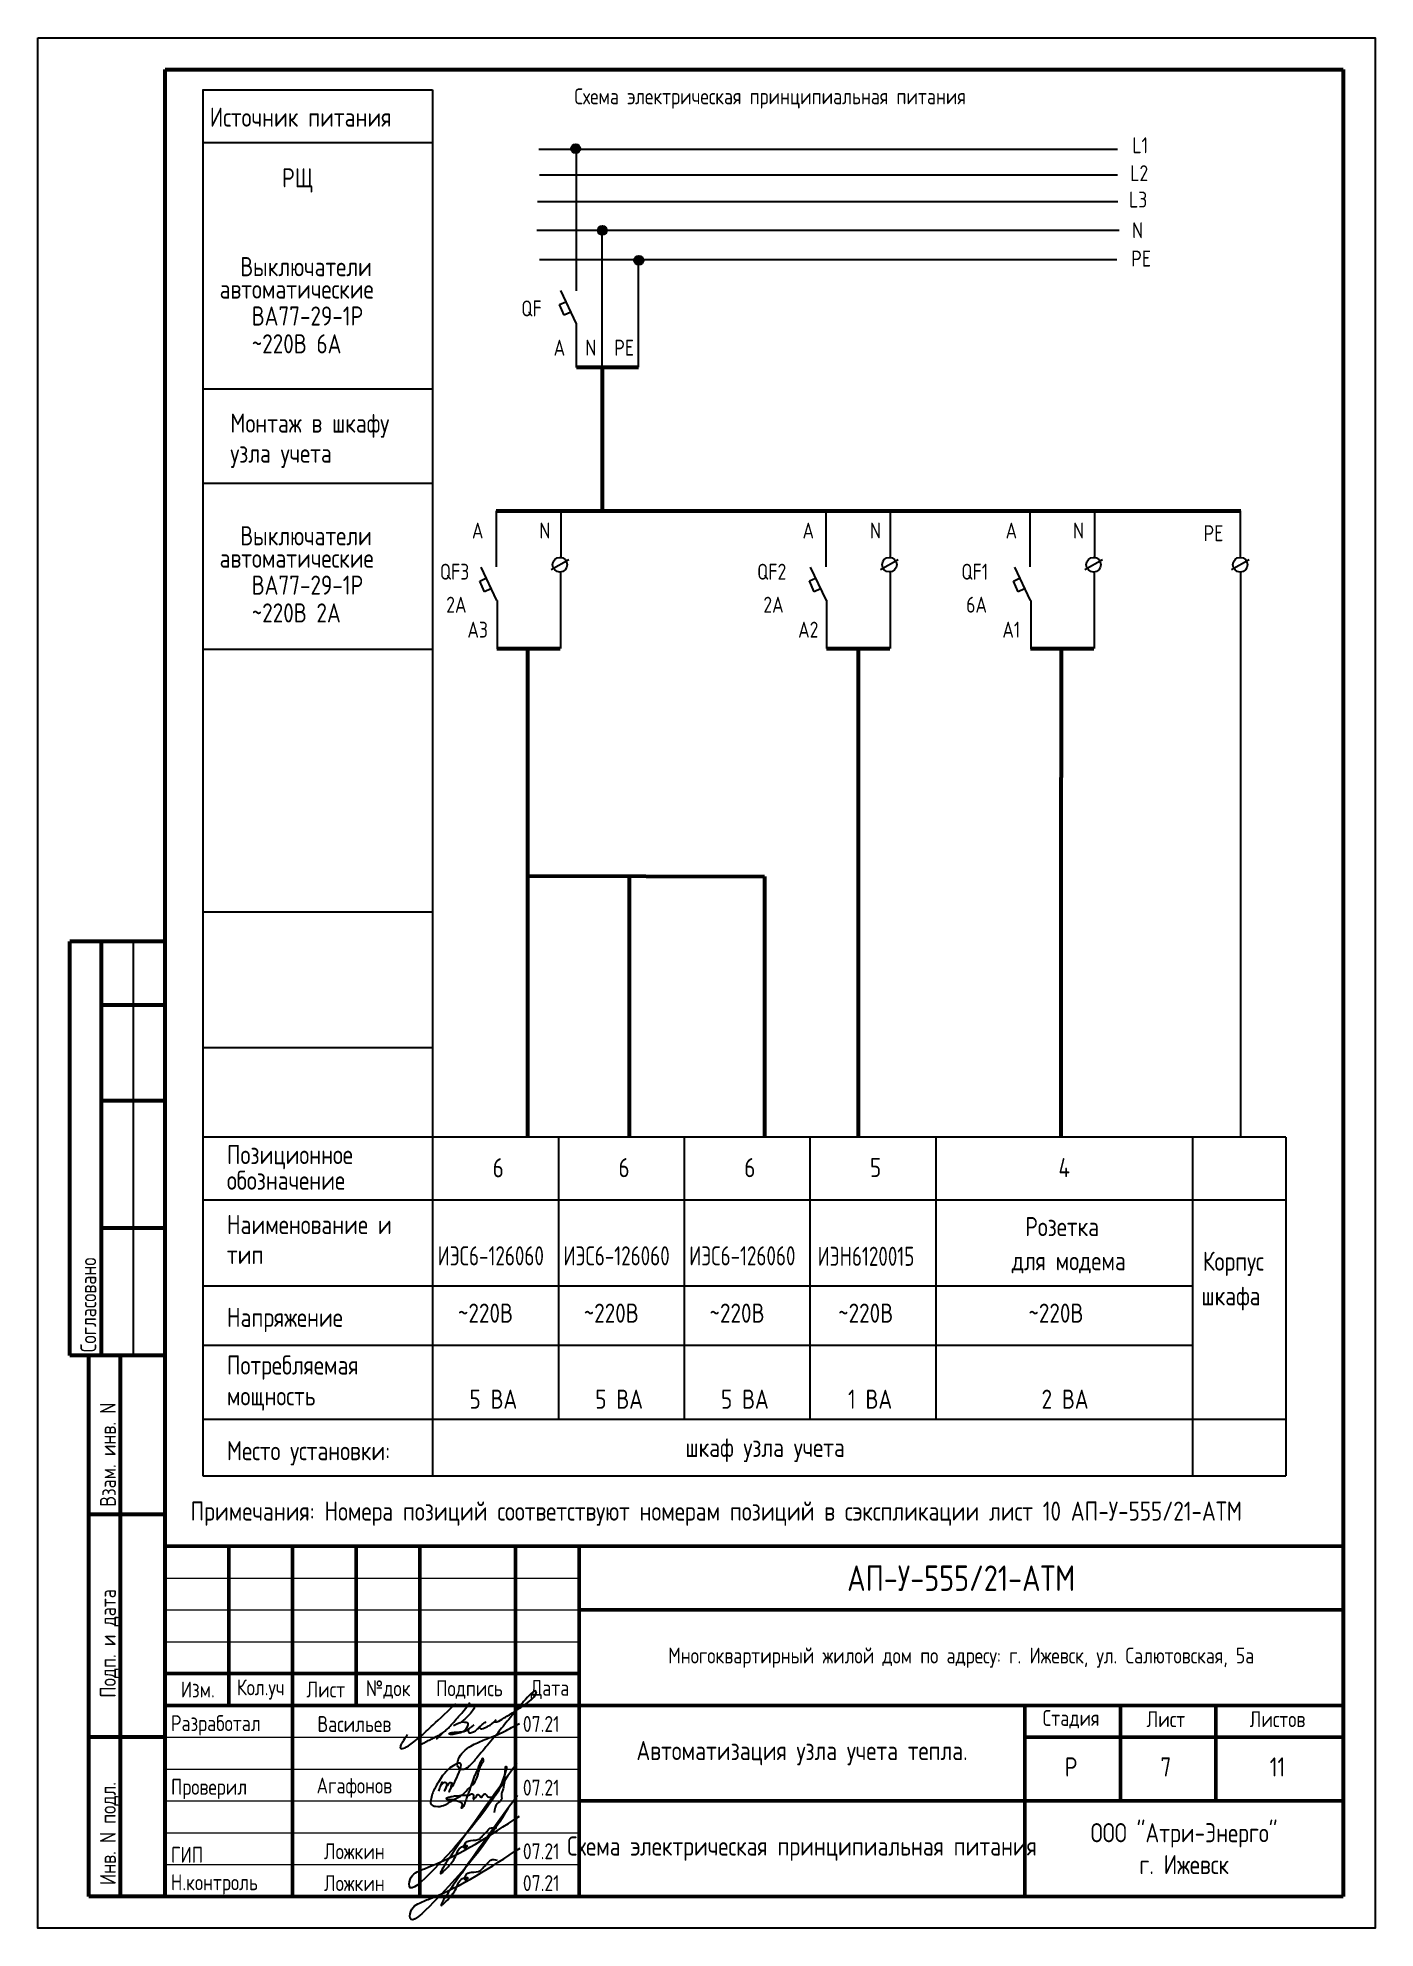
# Model space of a CAD drawing. Header units: millimetres. Extents: x -24312 to 142424, y -11214 to -5274.
# Drawn here: x 114629 to 118829, y -11214 to -5274 of the extents above; entities that cross this region are included whole.
import ezdxf
from ezdxf.enums import TextEntityAlignment as Align

# ---------------------------------------------------------------- set-up
doc = ezdxf.new("R2010")
doc.units = ezdxf.units.MM
doc.linetypes.add('K5LT_BASIC', pattern=[0])
doc.layers.get('0').update_dxf_attribs({"color": 250})
doc.layers.add('0_Ном._пера__1', color=7, linetype='Continuous', lineweight=5)
doc.layers.add('0_Ном._пера__4', color=7, linetype='Continuous', lineweight=50)
doc.layers.add('ВО', color=7, linetype='Continuous')
doc.styles.add('ГОСТ 2.304', font='')
doc.styles.get('ГОСТ 2.304').set_extended_font_data('GOST 2.304 type A')

msp = doc.modelspace()

# ---------------------------------------------------------------- texts
at = {"style": 'ГОСТ 2.304'}
msp.add_text('Схема электрическая принципиальная питания', height=50, dxfattribs=at).set_placement((116313.917, -5482.569))
at = {"color": 7, "style": 'ГОСТ 2.304'}
for s, p in [('Источник питания', (115168.733, -5553.02)), ('РЩ', (115395.722, -5743.631)), ('Выключатели ', (115264.316, -6022.755)), ('автоматические', (115199.693, -6093.212)), ('ВА77-29-1Р', (115300.426, -6177.79)), ('~220В 6А', (115300.426, -6265.224)), ('Монтаж в шкафу', (115233.355, -6514.242)), ('узла учета', (115233.355, -6608.837)), ('Выключатели ', (115264.316, -6868.389)), ('автоматические', (115199.693, -6938.847)), ('ВА77-29-1Р', (115300.426, -7023.425)), ('~220В 2А', (115300.426, -7110.859)), ('Позиционное ', (115222.591, -8812.82)), ('обозначение ', (115222.591, -8893.383)), ('Наименование и', (115222.591, -9032.644)), ('Розетка', (117729.493, -9039.178)), ('тип', (115222.591, -9126.738)), ('Корпус', (118287.51, -9147.797)), ('для модема', (117687.475, -9146.448)), ('шкафа', (118282.832, -9256.566)), ('Напряжение', (115222.591, -9324.242)), ('~220В', (115948.053, -9311.031)), ('~220В', (116343.053, -9311.031)), ('~220В', (116738.053, -9311.031)), ('~220В', (117142.043, -9311.031)), ('~220В', (117739.585, -9311.031)), ('Потребляемая ', (115222.591, -9474.077)), ('мощность ', (115222.591, -9571.025)), ('5 ВА', (115984.45, -9581.377)), ('5 ВА', (116379.45, -9581.377)), ('5 ВА', (116774.45, -9581.377)), ('1 ВА', (117173.041, -9581.377)), ('2 ВА', (117781.008, -9581.377)), ('шкаф узла учета', (116662.303, -9732.862)), ('Место установки:  ', (115222.591, -9743.293))]:
    msp.add_text(s, height=60, dxfattribs=at).set_placement(p)
for s, p in [('L1', (118090.728, -5611.403)), ('L2', (118087.707, -5699.015)), ('L3', (118084.321, -5782.052)), ('N', (118082.611, -5878.58)), ('РЕ', (118093.707, -5967.32)), ('QF', (116179.049, -6124.032)), ('А', (116266.754, -6247.365)), ('N', (116365.399, -6247.365)), ('РЕ', (116470.155, -6247.365))]:
    msp.add_text(s, height=50, dxfattribs=at).set_placement(p, align=Align.MIDDLE_CENTER)
at = {"style": 'ГОСТ 2.304'}
for s, p in [('А', (116010.101, -6821.956)), ('N', (116221.064, -6821.956)), ('А', (117048.358, -6821.956)), ('N', (117259.321, -6821.956)), ('А', (117686.109, -6821.956)), ('N', (117897.071, -6821.956)), ('РЕ', (118321.021, -6830.351)), ('QF3', (115937.483, -6951.312)), ('QF2', (116933.482, -6951.312)), ('QF1', (117571.233, -6951.312)), ('2А', (115943.18, -7054.977)), ('2А', (116939.179, -7054.977)), ('6А', (117576.93, -7054.977)), ('А3', (116010.101, -7133.422)), ('А2', (117048.358, -7133.422)), ('А1', (117686.109, -7133.422))]:
    msp.add_text(s, height=50, dxfattribs=at).set_placement(p, align=Align.MIDDLE_CENTER)
at = {"color": 0, "linetype": 'ByBlock', "lineweight": -2, "style": 'ГОСТ 2.304'}
for s, p in [('6', (116057.25, -8854.357)), ('6', (116452.25, -8853.849)), ('6', (116847.25, -8853.849)), ('5', (117242.25, -8853.341)), ('4', (117833.981, -8853.849))]:
    msp.add_text(s, height=60, dxfattribs=at).set_placement(p)
at = {"color": 7, "style": 'ГОСТ 2.304', "width": 0.9}
for s, p in [('ИЭС6-126060', (115884.421, -9130.902)), ('ИЭС6-126060', (116279.421, -9130.902)), ('ИЭС6-126060', (116674.421, -9130.902)), ('ИЭН6120015', (117077.627, -9132.419))]:
    msp.add_text(s, height=60, dxfattribs=at).set_placement(p)
at = {"style": 'ГОСТ 2.304'}
for s, height, p in [('АП-У-555/21-АТМ', 80, (117528.729, -10113.681)), ('Изм.', 50, (115131.158, -10463.627)), ('Кол.уч', 50, (115328.729, -10463.681)), ('Лист', 50, (115532.989, -10463.627)), ('№док', 50, (115728.998, -10463.627)), ('Подпись', 50, (115984.264, -10463.627)), ('Дата', 50, (116237.252, -10463.627)), ('Стадия', 50, (117873.699, -10556.954)), ('Лист', 50, (118171.267, -10556.954)), ('Листов', 50, (118521.973, -10556.954)), ('Р', 60, (117873.699, -10706.954)), ('7', 60, (118171.267, -10706.954)), ('11', 60, (118521.973, -10706.954))]:
    msp.add_text(s, height=height, dxfattribs=at).set_placement(p, align=Align.MIDDLE)
at = {"color": 7, "insert": (115108.243, -9873.043), "char_height": 60, "width": 3586.63475, "attachment_point": 1, "style": 'ГОСТ 2.304'}
msp.add_mtext('Примечания: Номера позиций соответствуют номерам позиций в сэкспликации лист 10 АП-У-555/21-АТМ', dxfattribs=at)
at = {"insert": (117528.729, -10363.681), "char_height": 50, "width": 2400, "attachment_point": 5, "line_spacing_factor": 0.9, "style": 'ГОСТ 2.304'}
msp.add_mtext('\\pxqc;{\\C0;Многоквартирный жилой дом по адресу: г. Ижевск, ул. Салютовская, 5а}', dxfattribs=at)
at = {"char_height": 50, "style": 'ГОСТ 2.304'}
for s, insert, attachment_point in [('\\A1;Разработал', (115046.84, -10608.042), 7), ('\\A1;Васильев', (115622.755, -10572.006), 5), ('\\A1;07.21', (116152.017, -10597.006), 7), ('\\A1;Проверил', (115046.84, -10808.042), 7), ('\\A1;Агафонов', (115622.755, -10772.006), 5), ('\\A1;07.21', (116152.017, -10797.006), 7), ('\\A1;ГИП', (115046.84, -11008.042), 7), ('\\A1;Ложкин', (115622.755, -10972.006), 5), ('\\A1;07.21', (116152.017, -10997.006), 7), ('\\A1;Н.контроль', (115046.84, -11108.042), 7), ('\\A1;Ложкин', (115622.755, -11072.006), 5), ('\\A1;07.21', (116152.017, -11097.006), 7)]:
    msp.add_mtext(s, dxfattribs=dict(at, insert=insert, attachment_point=attachment_point))
at = {"char_height": 60, "attachment_point": 5, "style": 'ГОСТ 2.304'}
for s, insert, width in [('\\pxsm1;Автоматизация узла учета тепла.', (117028.729, -10663.681), 1400), ('{\\C7;Схема электрическая принципиальная питания}', (117028.729, -10963.681), 1400), ('\\pxsm1;ООО "Атри-Энерго"\\Pг. Ижевск', (118228.729, -10963.681), 1000)]:
    msp.add_mtext(s, dxfattribs=dict(at, insert=insert, width=width))
at = {"layer": '0_Ном._пера__1', "color": 7, "linetype": 'Continuous', "lineweight": 20, "style": 'ГОСТ 2.304'}
for s, p in [('Согласовано', (114812.147, -9403.681)), ('Взам. инв. N', (114873.774, -9889.389)), ('Подп. и дата', (114873.774, -10489.389)), ('Инв. N подл.', (114873.774, -11077.993))]:
    msp.add_text(s, height=50, rotation=90, dxfattribs=at).set_placement(p)

# ---------------------------------------------------------------- blocks, each defined once
blk = doc.blocks.new('A$C4EB2491E')
at = {"ltscale": 0.3}
for points, degree in [([(361.5, 183.4), (381.3, 185), (389.7, 193.7), (434.5, 217.9), (480.1, 249.9), (509.4, 268.7), (528.9, 296), (527, 304.4), (518, 306.4), (483.9, 271.2), (458.1, 240.3), (424.4, 199.1), (403.8, 174.8), (381.3, 144.9), (364.7, 126.9), (338.2, 94), (313.1, 65.6), (291.8, 38.8), (256.2, 0.2), (235.9, -2), (219.5, 9.4), (221, 31.2), (230.9, 55.2), (258.2, 82.9), (287.4, 99), (310.2, 107.5), (332.2, 118.7), (371.4, 132), (398.9, 145.6), (441, 167.4), (461.8, 179)], 3), ([(27.1, 135.1), (9.8, 108.2), (0.4, 94), (-1.3, 80.9), (6.8, 79.5), (27.9, 87.6), (74.6, 124.3), (122.7, 168.5), (215.6, 255.7)], 3), ([(74.6, 124.3), (72.2, 108.6), (72.4, 98.1), (76.1, 96.1), (89.5, 102), (100.2, 108.1), (115.8, 115.4), (130.9, 123.4), (140.4, 128.8), (153.1, 134.6), (165.8, 143.2), (180.7, 154.9), (191.4, 166.4), (212.4, 189.3), (230.2, 210.9), (245.8, 226.5), (261.4, 248.7), (269.4, 259.9)], 3), ([(258.3, 244.4), (279.4, 253.3), (286.7, 246.5), (285.7, 236.5), (284.3, 234.1), (269.6, 212.7), (240.6, 188), (237.7, 184.6), (233.8, 180.9), (205.5, 169.7)], 3), ([(237.7, 184.6), (256.2, 184.1), (261.1, 181.2), (262.3, 174.3), (259.1, 163.6), (248.7, 149.5), (235.5, 142.7), (206.2, 136.1), (192.6, 134.9), (187.2, 140), (194.5, 142.7), (205.3, 144.1), (214.3, 144.4), (231.4, 145.4), (245.7, 147.3), (260.4, 151), (285.7, 173.4)], 3), ([(264.3, 156.1), (261.1, 142.7), (272.8, 141.2), (287.4, 146.8), (295, 153.4), (312, 169), (324, 179.9), (332.5, 185.3), (332.6, 185.6)], 3), ([(307.2, 164.5), (310.6, 157.3), (316, 157.3), (325.7, 160.2), (340.4, 167.6), (357.9, 178.5), (371.6, 193.9)], 3), ([(165.8, 143.2), (139.5, 117.4)], 1)]:
    blk.add_open_spline(points, degree=degree, dxfattribs=at)
blk = doc.blocks.new('A$C0EED4A08')
at = {"lineweight": -2}
blk.add_open_spline([(20.7, 61.2), (21.7, 64.7), (23.4, 71.3), (32.8, 94.2), (24.5, 74.4), (32, 84), (36.5, 87.6), (43.7, 84.6), (42.1, 76.2), (40, 71.5), (35.2, 58.6), (40.1, 68.6), (41.9, 72.9), (45.2, 77.8), (48.5, 81.4), (50.9, 86.6), (59.3, 86), (55.6, 79.5), (55.4, 74.5), (52.8, 68.5), (51.8, 64), (48, 55.7), (54.5, 70.4), (59.7, 74.5), (64.6, 83.8), (72.5, 102.5), (95.3, 150.3), (62.6, 134.7), (50, 127.5), (39.9, 115.2), (29.1, 103.7), (19.8, 87.5), (9.7, 71.6), (2.3, 55.7), (-2.1, 40.8), (-5.4, 21.3), (15, 16.1), (36.5, 18.9), (59.8, 37.2), (88.3, 47.9), (105.1, 69.4), (127.4, 87), (133.6, 115.2), (140.2, 136.7), (150.7, 149.9), (145.6, 155.7), (141.5, 147.9), (138.2, 143.1), (134.1, 133.3), (131, 120.9), (123.3, 108.6), (118.7, 94.1), (113.6, 81.6), (109.9, 69.5), (105.8, 57.7), (100.9, 47), (98.7, 35.8), (93.4, 26.3), (92.6, 18.9), (82.4, 8.9), (91.8, 24.9), (78.5, 31), (67.6, 34.1), (56.4, 38.1), (47.5, 34.5), (39.3, 42), (50, 43.8), (55.7, 45.7), (62.2, 46.5), (68.8, 48.5), (76.6, 47.1), (84, 50.5), (92.3, 49.4), (99.6, 50.2), (107.9, 48.5), (114.2, 56.5), (120.1, 50.1), (118.9, 44.9), (117.9, 33.5), (126.9, 45.4), (132.3, 54.2), (136.9, 47.7), (141.6, 41), (146.3, 48.9), (152, 56.8), (157.2, 46), (170.6, 40.8), (188.8, 54.4), (195.8, 75.5), (206.7, 97.8), (210.2, 112.3), (216.6, 130.9), (210.3, 131.2), (208.9, 126.4), (209.7, 121.1), (208.4, 112.7), (208, 103.5), (208.5, 90), (205.7, 76.5), (202.8, 62.8), (197.5, 51.3), (203, 35.6), (181.6, 25), (179.5, 9.6), (178.2, 0)], degree=3, knots=[0, 0, 0, 0, 14.167194, 26.890754, 35.314392, 41.71436, 48.403337, 54.150711, 59.523492, 69.993822, 76.883495, 83.397454, 89.57598, 94.081517, 100.137054, 104.648788, 110.534043, 115.493961, 121.373327, 126.797914, 133.938197, 137.532955, 146.786799, 157.755729, 165.260393, 175.818679, 226.056962, 240.336611, 262.561771, 272.876484, 287.353537, 309.903384, 328.55104, 344.088105, 361.577216, 378.236769, 391.917028, 414.769459, 443.718804, 478.129909, 503.813264, 524.041038, 561.991008, 582.758455, 598.428883, 599.36325, 603.50078, 615.547993, 623.086606, 633.715246, 654.209645, 665.828887, 679.140989, 694.626301, 703.84956, 716.745925, 729.559612, 738.298125, 747.961274, 755.137825, 764.222563, 777.339173, 788.965562, 801.29066, 810.743379, 816.064539, 824.798882, 830.543276, 836.595448, 843.748837, 851.271103, 859.282141, 867.178556, 875.723493, 881.563983, 891.725366, 896.369877, 902.244552, 908.638358, 920.616836, 927.949916, 933.945368, 939.689414, 948.004643, 954.238626, 963.410453, 972.22617, 996.743911, 1017.877019, 1041.418789, 1065.997666, 1077.036801, 1078.444202, 1082.718227, 1088.858229, 1095.371672, 1107.7691, 1116.500316, 1135.9592, 1148.681173, 1158.604198, 1173.41822, 1190.005644, 1217.589276, 1217.589276, 1217.589276, 1217.589276], dxfattribs=at)
blk = doc.blocks.new('A$C34D362C5')
at = {"ltscale": 10}
for points, knots in [([(217.5, 299.5), (168.8, 221.7), (108.8, 126), (-98.7, -78.1), (-88.4, -15.6), (-62.3, 2.2), (60.8, 46.3), (163.3, 113.7), (254.5, 173.8)], [0, 0, 0, 0, 378.961016, 466.592226, 495.418146, 520.544535, 560.396751, 886.010372, 886.010372, 886.010372, 886.010372]), ([(246.3, 339.2), (98.6, 135.3), (-65.7, -91.6), (58.6, 45.2), (62.1, 78.5), (95.3, 83.3), (79.2, 67.2), (82.6, 94), (103.8, 99.1), (127.8, 97.9), (139.8, 113.9), (151.4, 123.6), (161.9, 140.1), (175.7, 137.5), (182.9, 136.2)], [0, 0, 0, 0, 394.18074, 438.533546, 481.486652, 491.046134, 501.356163, 513.672121, 536.487376, 564.707433, 579.283425, 593.152603, 611.287332, 631.336975, 631.336975, 631.336975, 631.336975])]:
    blk.add_open_spline(points, degree=3, knots=knots, dxfattribs=at)

# ---------------------------------------------------------------- hatches: boundary and pattern name
at = {"layer": 'ВО'}
h = msp.add_hatch(color=256, dxfattribs=at)
edge = h.paths.add_edge_path()
edge.add_arc((116318.006, -5621.978), 14.219, 0, 360)
h = msp.add_hatch(color=256, dxfattribs=at)
edge = h.paths.add_edge_path()
edge.add_arc((116401.596, -5879.081), 14.219, 0, 360)
h = msp.add_hatch(color=256, dxfattribs=at)
edge = h.paths.add_edge_path()
edge.add_arc((116516.133, -5973.135), 14.219, 0, 360)

# ---------------------------------------------------------------- linework, layer by layer
at = {"linetype": 'K5LT_BASIC', "lineweight": 53}
for p, q in [((115028.729, -11113.681), (115028.729, -5373.681)), ((115028.729, -5373.681), (118728.729, -5373.681)), ((118728.729, -5373.681), (118728.729, -11113.681)), ((116320.917, -6308.768), (116515.158, -6308.768)), ((116401.314, -6310.119), (116401.314, -6757.58)), ((116068.625, -6760.127), (118406.415, -6760.033)), ((116070.525, -7192.316), (116269.161, -7192.316)), ((116166.733, -7192.644), (116166.733, -8726.421)), ((117105.672, -7192.28), (117304.308, -7192.28)), ((117204.99, -7192.28), (117204.99, -8727.861)), ((117746.533, -7192.316), (117945.169, -7192.316)), ((117842.741, -7192.644), (117842.741, -7598.381)), ((117842.741, -8727.861), (117842.741, -7598.381)), ((116911.183, -7909.824), (116166.733, -7907.842)), ((116486.026, -7909.283), (116486.026, -8727.861)), ((116911.183, -7908.776), (116911.183, -8727.354)), ((114728.729, -9413.681), (114728.729, -8113.681)), ((115028.729, -8113.681), (114728.729, -8113.681)), ((114828.729, -9413.681), (114828.729, -8113.681)), ((115028.729, -8313.681), (114828.729, -8313.681)), ((115028.729, -8613.681), (114828.729, -8613.681)), ((115028.729, -9013.681), (114828.729, -9013.681)), ((115028.729, -9413.681), (114728.729, -9413.681)), ((114788.729, -11113.681), (114788.729, -9413.681)), ((115028.729, -9413.681), (114788.729, -9413.681)), ((114888.729, -11113.681), (114888.729, -9413.681)), ((115028.729, -9913.681), (114788.729, -9913.681)), ((115028.729, -10613.681), (114788.729, -10613.681)), ((115028.729, -11113.681), (114788.729, -11113.681))]:
    msp.add_line(p, q, dxfattribs=at)
for p, q in [((115147.072, -5437.09), (115868.552, -5437.09)), ((115147.088, -5436.56), (115147.088, -9792.315)), ((115868.552, -5437.09), (115868.552, -9792.315)), ((115147.072, -5602.444), (115868.552, -5602.444)), ((116320.223, -6068.604), (116320.223, -5623.618)), ((116400.621, -6309.362), (116400.621, -5877.504)), ((116515.158, -6308.768), (116515.158, -5971.558)), ((116319.338, -6172.445), (116319.338, -6309.817)), ((115147.072, -6376.702), (115868.552, -6376.702)), ((115147.072, -6673.295), (115868.552, -6673.295)), ((116068.625, -6760.129), (116068.625, -6936.487)), ((116270.831, -6760.129), (116270.831, -6906.532)), ((117103.771, -6760.093), (117103.771, -6936.451)), ((117305.977, -6760.093), (117305.977, -6906.495)), ((117744.632, -6760.129), (117744.632, -6936.487)), ((117946.838, -6760.129), (117946.838, -6906.532)), ((118405.497, -6906.286), (118405.497, -6760.033)), ((116240.478, -6944.821), (116295.989, -6912.601)), ((117054.658, -6936.586), (117104.112, -7041.269)), ((117275.625, -6944.785), (117331.136, -6912.565)), ((117916.486, -6944.821), (117971.997, -6912.601)), ((118377.074, -6944.821), (118432.585, -6912.601)), ((116269.878, -6952.86), (116269.878, -7192.316)), ((117051.779, -6980.505), (117071.325, -6971.866)), ((117066.595, -7014.027), (117051.779, -6980.505)), ((117086.985, -7005.015), (117066.595, -7014.027)), ((117305.025, -6952.823), (117305.025, -7192.28)), ((117945.886, -6952.86), (117945.886, -7192.316)), ((118406.069, -6952.003), (118406.069, -8725.571)), ((116070.785, -7041.286), (116070.785, -7193.134)), ((117105.931, -7041.25), (117105.931, -7193.097)), ((117746.792, -7041.286), (117746.792, -7193.134)), ((115148.179, -7195.193), (115867.217, -7195.193)), ((115148.179, -8020.072), (115867.217, -8020.072)), ((114928.729, -9413.681), (114928.729, -8113.681)), ((115148.179, -8446.746), (115867.217, -8446.746)), ((118547.885, -8727.861), (115147.088, -8727.861)), ((116263.552, -8727.353), (116263.552, -9614.446)), ((116658.552, -8727.353), (116658.552, -9614.446)), ((117053.552, -8727.353), (117053.552, -9614.446)), ((117448.552, -8727.353), (117448.552, -9614.446)), ((118255.137, -8727.353), (118255.137, -9792.315)), ((118547.885, -8727.861), (118547.885, -9792.315)), ((115147.088, -8924.519), (118547.885, -8924.519)), ((115147.088, -9195.557), (118255.137, -9195.557)), ((115147.088, -9381.701), (118255.137, -9381.701)), ((115147.088, -9614.446), (118547.885, -9614.446)), ((115147.088, -9792.315), (118547.885, -9792.315))]:
    msp.add_line(p, q)
at = {"linetype": 'Continuous'}
msp.add_lwpolyline([(114628.729, -5273.681), (118828.729, -5273.681), (118828.729, -11213.681), (114628.729, -11213.681)], close=True, dxfattribs=at)
for centre in [(116268.185, -6929.25), (117303.331, -6929.214), (117944.192, -6929.25), (118404.781, -6929.25)]:
    msp.add_circle(centre, 22.995)
at = {"layer": '0_Ном._пера__1', "color": 7, "linetype": 'Continuous', "lineweight": 20}
for p, q in [((115028.729, -10113.681), (116328.729, -10113.681)), ((115028.729, -10213.681), (116328.729, -10213.681)), ((115028.729, -10313.681), (116328.729, -10313.681)), ((115028.729, -10613.681), (116328.729, -10613.681)), ((115028.729, -10713.681), (116328.729, -10713.681)), ((115028.729, -10813.681), (116328.729, -10813.681)), ((115028.729, -10913.681), (116328.729, -10913.681)), ((115028.729, -11013.681), (116328.729, -11013.681))]:
    msp.add_line(p, q, dxfattribs=at)
at = {"layer": '0_Ном._пера__4', "color": 7, "linetype": 'Continuous', "lineweight": 50}
for p, q in [((115028.729, -10013.681), (118728.729, -10013.681)), ((115028.729, -11113.681), (115028.729, -10013.681)), ((115228.729, -10013.681), (115228.729, -10513.681)), ((115428.729, -10013.681), (115428.729, -11113.681)), ((115628.729, -10013.681), (115628.729, -10513.681)), ((115828.729, -10013.681), (115828.729, -11113.681)), ((116128.729, -10013.681), (116128.729, -11113.681)), ((116328.729, -10013.681), (116328.729, -11113.681)), ((118728.729, -10013.681), (118728.729, -11113.681)), ((116328.729, -10213.681), (118728.729, -10213.681)), ((115028.729, -10413.681), (116328.729, -10413.681)), ((115028.729, -10513.681), (118728.729, -10513.681)), ((117728.729, -10513.681), (117728.729, -11113.681)), ((118028.729, -10513.681), (118028.729, -10813.681)), ((118328.729, -10513.681), (118328.729, -10813.681)), ((117728.729, -10613.681), (118728.729, -10613.681)), ((116328.729, -10813.681), (118728.729, -10813.681)), ((115028.729, -11113.681), (118728.729, -11113.681)), ((118728.729, -11113.681), (115028.729, -11113.681))]:
    msp.add_line(p, q, dxfattribs=at)
at = {"layer": 'ВО'}
for p, q in [((116202.308, -5623.886), (118019.692, -5623.886)), ((116204.537, -5704.676), (118019.692, -5704.676)), ((116197.849, -5788.458), (118020.078, -5788.458)), ((116195.619, -5877.847), (118024.235, -5877.847)), ((116204.537, -5970.79), (118017.577, -5970.79)), ((116267.005, -6111.681), (116286.552, -6103.042)), ((116281.821, -6145.203), (116267.005, -6111.681)), ((116269.885, -6067.762), (116319.338, -6172.445)), ((116302.212, -6136.191), (116281.821, -6145.203)), ((116019.512, -6936.622), (116068.965, -7041.305)), ((117695.519, -6936.622), (117744.973, -7041.305)), ((116016.632, -6980.541), (116036.179, -6971.902)), ((116031.448, -7014.063), (116016.632, -6980.541)), ((116051.839, -7005.051), (116031.448, -7014.063)), ((117692.64, -6980.541), (117712.186, -6971.902)), ((117707.456, -7014.063), (117692.64, -6980.541)), ((117727.846, -7005.051), (117707.456, -7014.063))]:
    msp.add_line(p, q, dxfattribs=at)
for centre in [(116318.006, -5621.978), (116401.596, -5879.081), (116516.133, -5973.135)]:
    msp.add_circle(centre, 14.219, dxfattribs=at)

# ---------------------------------------------------------------- block references
at = {"ltscale": 0.3, "xscale": 0.81, "yscale": 0.81, "zscale": 0.81}
msp.add_blockref('A$C4EB2491E', (115767.211, -10714.963), dxfattribs=at)
at = {"ltscale": 10, "xscale": 1.099999999999999, "yscale": 1.099999999999999, "zscale": 1.099999999999999}
msp.add_blockref('A$C0EED4A08', (115865.718, -10850.248), dxfattribs=at)
at = {"ltscale": 10}
for p in [(115886.453, -11035.672), (115888.603, -11135.672)]:
    msp.add_blockref('A$C34D362C5', p, dxfattribs=at)

msp.set_redraw_order([(e.dxf.handle, doc.entitydb.next_handle()) for e in msp.query("TEXT MTEXT ATTDEF DIMENSION ARC_DIMENSION")])  # texts and dimensions are drawn at this point

doc.saveas('drawing.dxf')
